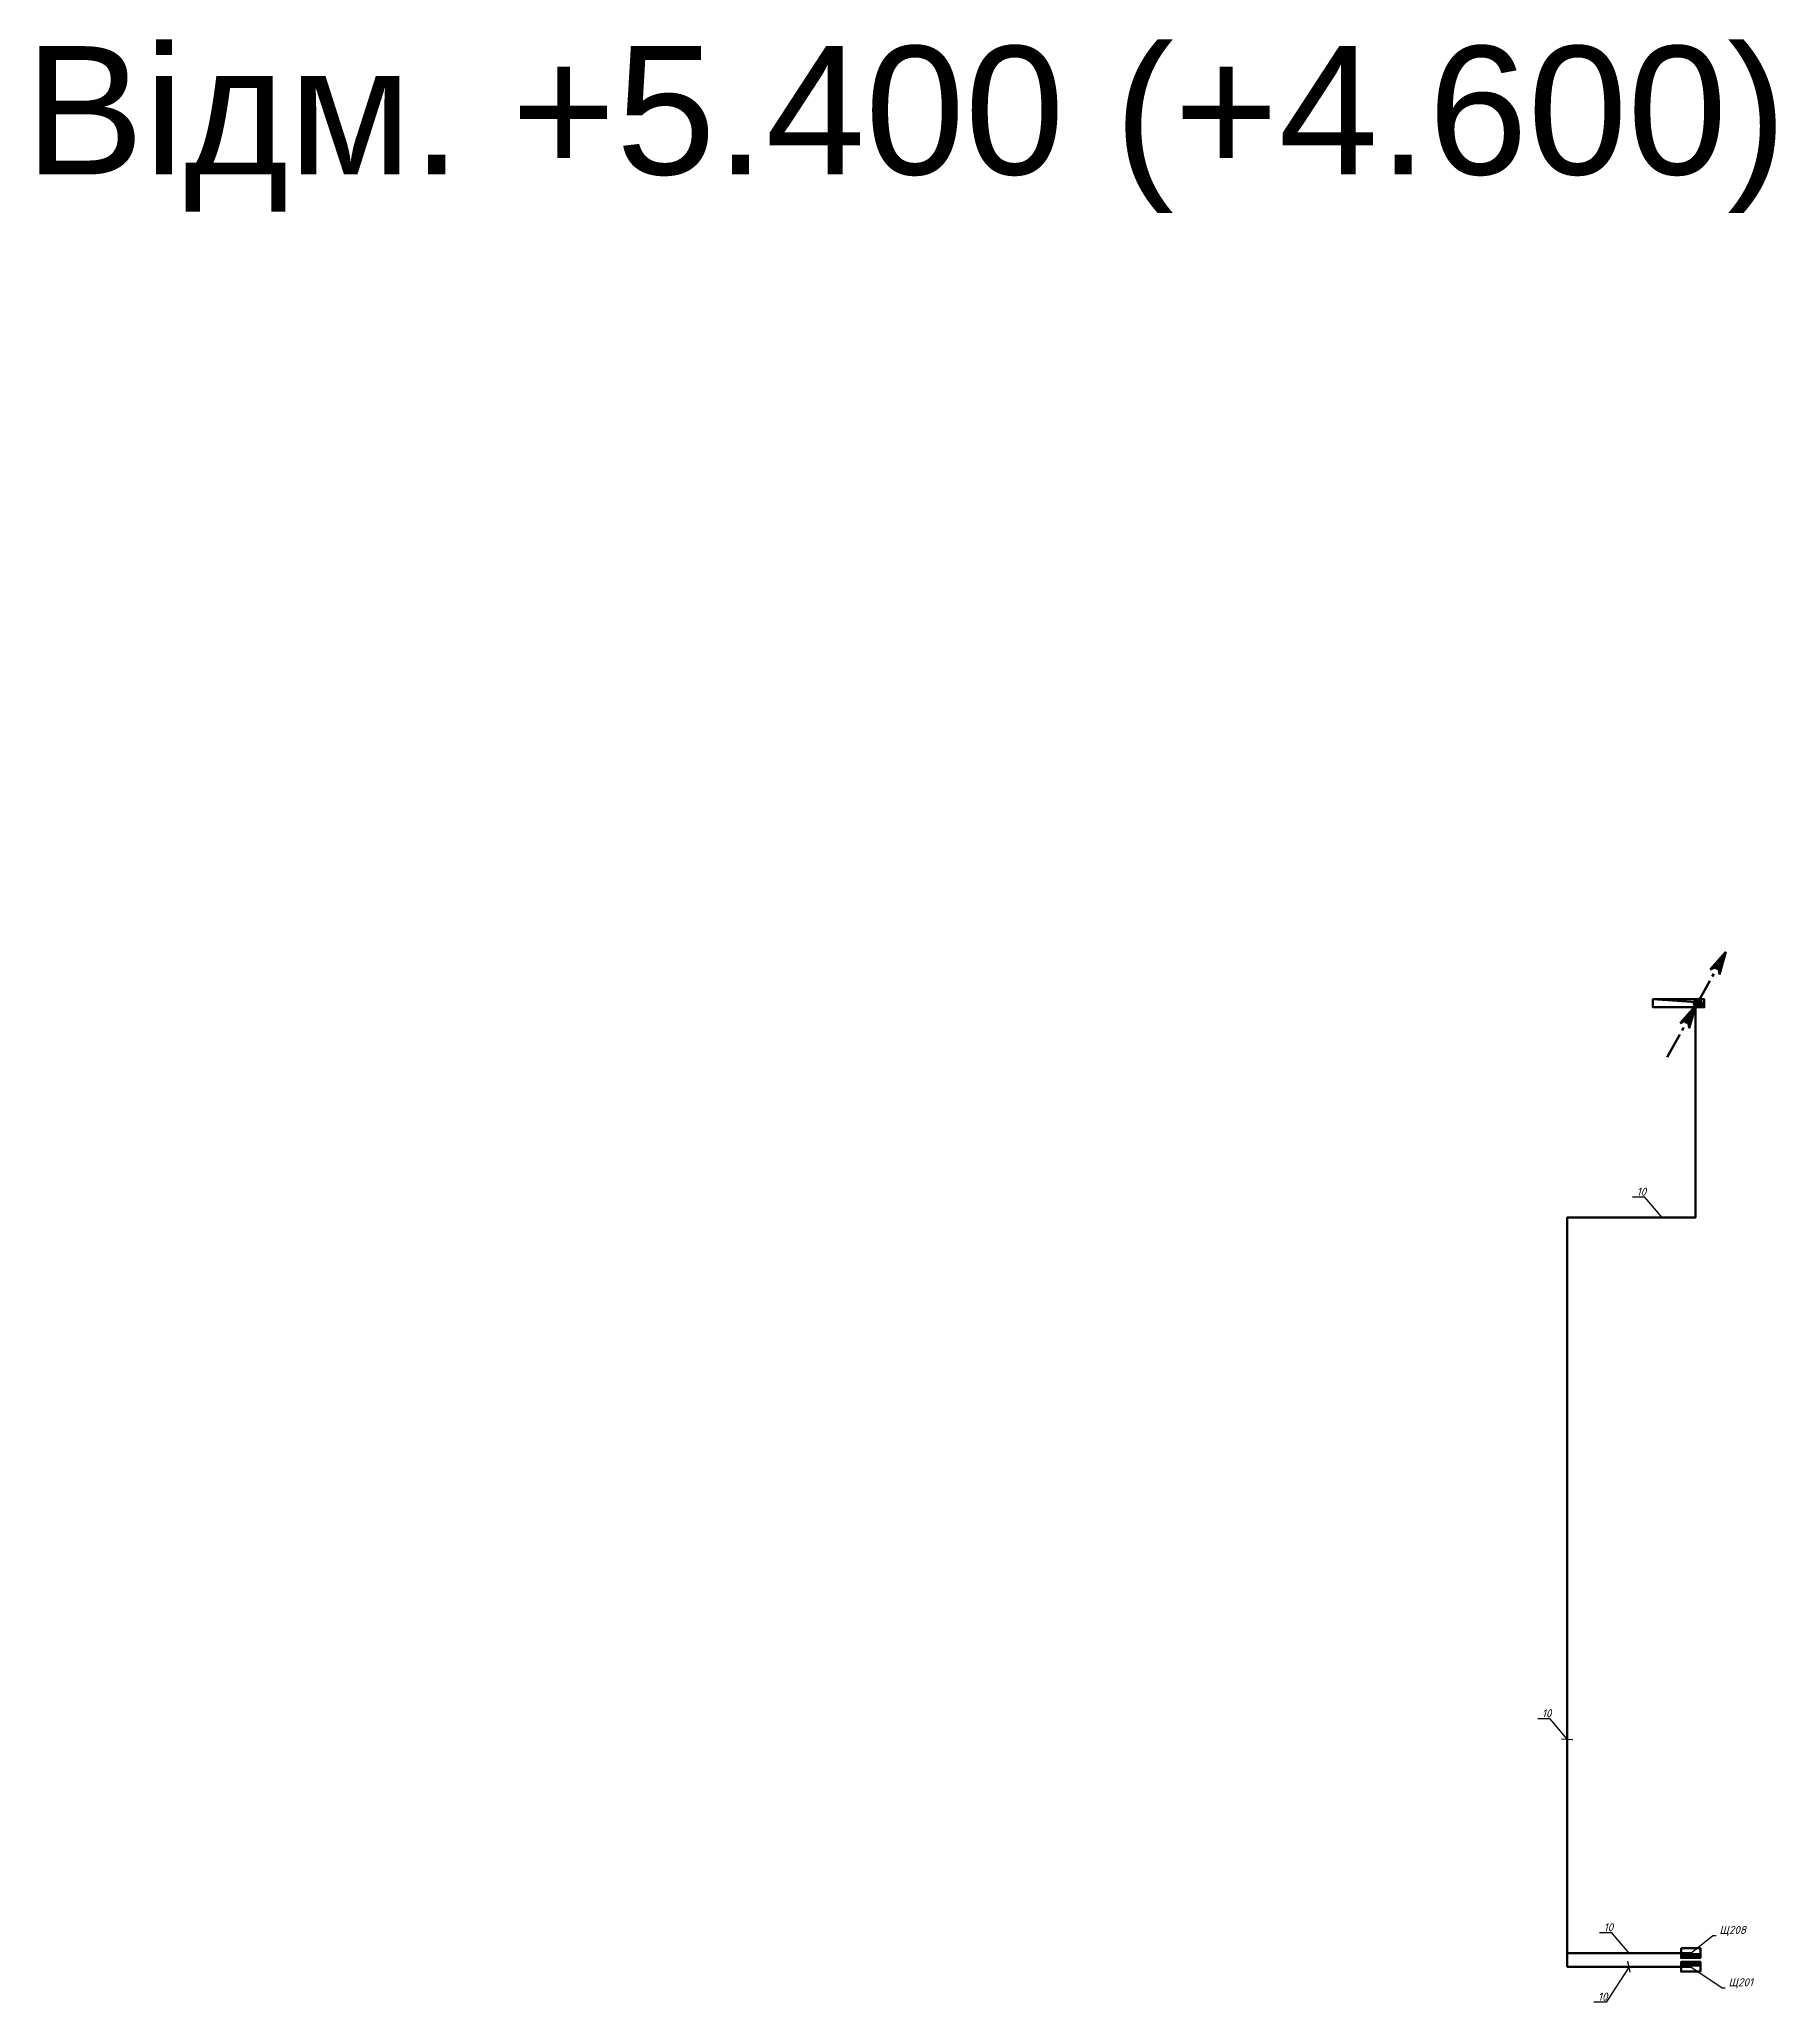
# Model space of a CAD drawing. Header units: millimetres. Extents: x 0 to 878967, y 0 to 534985.
# Drawn here: x 385618 to 439750, y 429731 to 490984 of the extents above; entities that cross this region are included whole.
import ezdxf
from ezdxf import colors
from ezdxf.entities.mleader import LeaderData, LeaderLine
from ezdxf.math import Vec2, Vec3

# ---------------------------------------------------------------- set-up
doc = ezdxf.new("R2010")
doc.units = ezdxf.units.MM
doc.linetypes.add('DASHED', pattern=[9.525, 6.35, -3.175])
doc.linetypes.add('gost6', pattern=[12, 8, -1.5, 1, -1.5])
for name, color, linetype, lineweight in [('E_Позначення', 7, 'Continuous', 15), ('E_Щити', 5, 'Continuous', 50), ('Заземл.провідник', 96, 'Continuous', 50), ('Заземлення', 7, 'gost6', 50), ('Маркування електро ліній', 7, 'Continuous', 18)]:
    doc.layers.add(name, color=color, linetype=linetype, lineweight=lineweight)
doc.styles.add('GENERATED_STYLE_1', font='arial.ttf')
doc.styles.add('ISO', font='isocpeui.ttf')
doc.styles.get("Standard").update_dxf_attribs({"font": 'arial.ttf'})

msp = doc.modelspace()

# ---------------------------------------------------------------- texts
at = {"color": 3, "insert": (412628.1, 488169.4), "char_height": 4000, "attachment_point": 5, "style": 'GENERATED_STYLE_1'}
msp.add_mtext_dynamic_manual_height_columns('Відм. +5.400 (+4.600)', width=118680.113, gutter_width=1, heights=[0], dxfattribs=at)

# ---------------------------------------------------------------- blocks, each defined once
blk = doc.blocks.new('*U5')
at = {"lineweight": 40}
h = blk.add_hatch(color=0, dxfattribs=at)
h.dxf.hatch_style = 1
h.paths.add_polyline_path([(300, 150), (-300, 150), (-300, 0), (300, 0)])
at = {"color": 0}
blk.add_lwpolyline([(-300, 300), (300, 300), (300, 0), (-300, 0)], close=True, dxfattribs=at)
blk = doc.blocks.new('_None')
blk = doc.blocks.new('*U95')
at = {"lineweight": -2}
h = blk.add_hatch(color=0, dxfattribs=at)
h.paths.add_polyline_path([(8.77, 16.13), (3.9, 10.61), (6.34, 11.65)])
h.paths.add_polyline_path([(8.77, 16.13), (6.34, 11.65), (6.79, 9.05)])
h = blk.add_hatch(color=0, dxfattribs=at)
edge = h.paths.add_edge_path()
edge.add_arc((0.07, 0), 1.28, 0, 360)
h = blk.add_hatch(color=0, dxfattribs=at)
h.paths.add_polyline_path([(-0.47, -0.71), (-5.33, -6.22), (-2.9, -5.18)])
h.paths.add_polyline_path([(-0.47, -0.71), (-2.9, -5.18), (-2.45, -7.79)])
at = {"color": 0, "lineweight": -2}
for p, q in [((0, 0), (8.77, 16.13)), ((8.77, 16.13), (3.9, 10.61)), ((8.77, 16.13), (6.79, 9.05)), ((3.9, 10.61), (6.34, 11.65)), ((6.34, 11.65), (6.79, 9.05)), ((-9.24, -16.84), (-0.47, -0.71)), ((-0.47, -0.71), (-5.33, -6.22)), ((-5.33, -6.22), (-2.9, -5.18)), ((-2.9, -5.18), (-2.45, -7.79)), ((-0.47, -0.71), (-2.45, -7.79))]:
    blk.add_line(p, q, dxfattribs=at)
blk.add_circle((0.11, 0), 1.24, dxfattribs=at)
blk = doc.blocks.new('_Oblique')
at = {"color": 0, "linetype": 'ByBlock', "lineweight": -2}
blk.add_line((-0.5, -0.5), (0.5, 0.5), dxfattribs=at)

# ---------------------------------------------------------------- linework, layer by layer
at = {"layer": 'E_Щити', "color": 2}
msp.add_lwpolyline([(437520.3, 460815), (435920.3, 460815), (435920.3, 461065), (437520.3, 461065), (437520.3, 460815), (437421.5, 460968.7), (435920.3, 461065)], dxfattribs=at)

# ---------------------------------------------------------------- block references
at = {"layer": 'E_Щити', "rotation": 180}
msp.add_blockref('*U5', (437102.6, 431065), dxfattribs=at)
at = {"layer": 'Заземлення', "color": 72, "ltscale": 100, "xscale": 100, "yscale": 100, "zscale": 100, "rotation": 359.4821066003499}
msp.add_blockref('*U95', (437309.1, 460940.2), dxfattribs=at)

msp.set_redraw_order([(e.dxf.handle, doc.entitydb.next_handle()) for e in msp.query("TEXT MTEXT ATTDEF DIMENSION ARC_DIMENSION")])  # texts and dimensions are drawn at this point

# ---------------------------------------------------------------- next in the draw order: leaders
at = {"layer": 'E_Позначення', "color": 7, "lineweight": 9}
ml = msp.add_multileader_mtext('Standard', dxfattribs=at)
ml.set_content('Щ201', color=7, style='ISO')
ml.set_leader_properties()
ml.set_arrow_properties(name='NONE')
ml.build(insert=Vec2(0, 0))
ml.multileader.update_dxf_attribs({"has_text_frame": 1, "text_left_attachment_type": 7, "text_right_attachment_type": 8, "dogleg_length": 100, "arrow_head_size": 200})
ctx = ml.context
ctx.base_point, ctx.char_height, ctx.arrow_head_size, ctx.landing_gap_size, ctx.plane_origin = Vec3(438178.1, 430253.7), 250, 200, 100, Vec3(382662.5, 430511.7)
ctx.left_attachment, ctx.right_attachment = 7, 8
notes = []
notes.append((ctx, [(1, (1, 1, 0), (438078.1, 430253.7), (1, 0), 100, [(0, [(437102.6, 430915)], 0, [])])]))
ctx.mtext.insert, ctx.mtext.line_spacing_factor, ctx.mtext.flow_direction = Vec3(438278.1, 430553.7), 0.72, 5
ctx.mtext.has_bg_fill, ctx.mtext.bg_color, ctx.mtext.bg_scale_factor, ctx.mtext.bg_transparency, ctx.mtext.use_window_bg_color = 1, -1027028792, 1.5, 0, 1
for ctx, leaders in notes:
    for number, flags, end, landing, length, lines in leaders:
        leader = LeaderData()
        leader.index, (leader.has_last_leader_line, leader.has_dogleg_vector, leader.attachment_direction) = number, flags
        leader.last_leader_point, leader.dogleg_vector, leader.dogleg_length = Vec3(end), Vec3(landing), length
        for number, points, colour, breaks in lines:
            line = LeaderLine()
            line.index, line.vertices, line.color, line.breaks = number, Vec3.list(points), colors.encode_raw_color(colour), breaks
            leader.lines.append(line)
        ctx.leaders.append(leader)

# ---------------------------------------------------------------- next in the draw order: block references
at = {"layer": 'E_Щити'}
msp.add_blockref('*U5', (437102.6, 431190), dxfattribs=at)

# ---------------------------------------------------------------- next in the draw order: leaders
at = {"layer": 'E_Позначення', "color": 7, "lineweight": 9}
ml = msp.add_multileader_mtext('Standard', dxfattribs=at)
ml.set_content('Щ208', color=7, style='ISO')
ml.set_leader_properties()
ml.set_arrow_properties(name='NONE')
ml.build(insert=Vec2(0, 0))
ml.multileader.update_dxf_attribs({"has_text_frame": 1, "text_left_attachment_type": 7, "text_right_attachment_type": 8, "dogleg_length": 100, "arrow_head_size": 200})
ctx = ml.context
ctx.base_point, ctx.char_height, ctx.arrow_head_size, ctx.landing_gap_size, ctx.plane_origin = Vec3(437894.1, 431885.2), 250, 200, 100, Vec3(382662.5, 430936.7)
ctx.left_attachment, ctx.right_attachment = 7, 8
notes = []
notes.append((ctx, [(1, (1, 1, 0), (437794.1, 431885.2), (1, 0), 100, [(0, [(437102.6, 431340)], 0, [])])]))
ctx.mtext.insert, ctx.mtext.line_spacing_factor, ctx.mtext.flow_direction = Vec3(437994.1, 432185.2), 0.72, 5
ctx.mtext.has_bg_fill, ctx.mtext.bg_color, ctx.mtext.bg_scale_factor, ctx.mtext.bg_transparency, ctx.mtext.use_window_bg_color = 1, -1027028792, 1.5, 0, 1
for ctx, leaders in notes:
    for number, flags, end, landing, length, lines in leaders:
        leader = LeaderData()
        leader.index, (leader.has_last_leader_line, leader.has_dogleg_vector, leader.attachment_direction) = number, flags
        leader.last_leader_point, leader.dogleg_vector, leader.dogleg_length = Vec3(end), Vec3(landing), length
        for number, points, colour, breaks in lines:
            line = LeaderLine()
            line.index, line.vertices, line.color, line.breaks = number, Vec3.list(points), colors.encode_raw_color(colour), breaks
            leader.lines.append(line)
        ctx.leaders.append(leader)

# ---------------------------------------------------------------- next in the draw order: linework, layer by layer
at = {"layer": 'Заземл.провідник', "color": 50, "ltscale": 100}
for points in [[(437102.6, 430915), (433252.6, 430915), (433252.6, 454265), (437252.6, 454265), (437252.6, 460915)], [(437102.6, 431340), (433252.6, 431340)]]:
    msp.add_lwpolyline(points, dxfattribs=at)
at = {"layer": 'Заземл.провідник', "linetype": 'DASHED', "ltscale": 30}
for points in [[(437102.6, 430915), (433252.6, 430915), (433252.6, 454265), (437252.6, 454265), (437252.6, 460915)], [(437102.6, 431340), (433252.6, 431340)]]:
    msp.add_lwpolyline(points, dxfattribs=at)

# ---------------------------------------------------------------- next in the draw order: leaders
at = {"layer": 'Маркування електро ліній'}
ml = msp.add_multileader_mtext('Standard', dxfattribs=at)
ml.set_content('{\\fISOCPEUR|b0|i1|c0|p34;10}', color=256)
ml.set_leader_properties()
ml.set_arrow_properties(name='OBLIQUE')
ml.build(insert=Vec2(0, 0))
ml.multileader.update_dxf_attribs({"text_left_attachment_type": 6, "text_right_attachment_type": 6, "dogleg_length": 0.36, "arrow_head_size": 250})
ctx = ml.context
ctx.base_point, ctx.char_height, ctx.arrow_head_size, ctx.plane_origin = Vec3(435416.1, 454894.6), 250, 250, Vec3(467813.1, 441650.1)
ctx.left_attachment, ctx.right_attachment = 6, 6
notes = []
notes.append((ctx, [(1, (1, 1, 0), (435672.2, 454894.6), (-1, 0), 0.36, [(0, [(436208.4, 454265)], 0, [])])]))
ctx.mtext.insert, ctx.mtext.line_spacing_factor, ctx.mtext.flow_direction = Vec3(435418.1, 455194.6), 0.96, 5
ctx.mtext.has_bg_fill, ctx.mtext.bg_color, ctx.mtext.bg_scale_factor, ctx.mtext.bg_transparency, ctx.mtext.use_window_bg_color = 1, -1023410167, 1.5, 0, 1
ml = msp.add_multileader_mtext('Standard', dxfattribs=at)
ml.set_content('{\\fISOCPEUR|b0|i1|c0|p34;10}', color=256)
ml.set_leader_properties()
ml.set_arrow_properties(name='OBLIQUE')
ml.build(insert=Vec2(0, 0))
ml.multileader.update_dxf_attribs({"text_left_attachment_type": 6, "text_right_attachment_type": 6, "dogleg_length": 0.36, "arrow_head_size": 250})
ctx = ml.context
ctx.base_point, ctx.char_height, ctx.arrow_head_size, ctx.plane_origin = Vec3(432460.4, 438636.4), 250, 250, Vec3(464857.4, 425391.9)
ctx.left_attachment, ctx.right_attachment = 6, 6
notes.append((ctx, [(1, (1, 1, 0), (432716.4, 438636.4), (-1, 0), 0.36, [(0, [(433252.6, 438006.8)], 0, [])])]))
ctx.mtext.insert, ctx.mtext.line_spacing_factor, ctx.mtext.flow_direction = Vec3(432462.4, 438936.4), 0.96, 5
ctx.mtext.has_bg_fill, ctx.mtext.bg_color, ctx.mtext.bg_scale_factor, ctx.mtext.bg_transparency, ctx.mtext.use_window_bg_color = 1, -1023410167, 1.5, 0, 1
ml = msp.add_multileader_mtext('Standard', dxfattribs=at)
ml.set_content('{\\fISOCPEUR|b0|i1|c0|p34;10}', color=256)
ml.set_leader_properties()
ml.set_arrow_properties(name='OBLIQUE')
ml.build(insert=Vec2(0, 0))
ml.multileader.update_dxf_attribs({"text_left_attachment_type": 6, "text_right_attachment_type": 6, "dogleg_length": 0.36, "arrow_head_size": 250})
ctx = ml.context
ctx.base_point, ctx.char_height, ctx.arrow_head_size, ctx.plane_origin = Vec3(434385.4, 431969.6), 250, 250, Vec3(466782.4, 418725.1)
ctx.left_attachment, ctx.right_attachment = 6, 6
notes.append((ctx, [(1, (1, 1, 0), (434641.4, 431969.6), (-1, 0), 0.36, [(0, [(435177.6, 431340)], 0, [])])]))
ctx.mtext.insert, ctx.mtext.line_spacing_factor, ctx.mtext.flow_direction = Vec3(434387.4, 432269.6), 0.96, 5
ctx.mtext.has_bg_fill, ctx.mtext.bg_color, ctx.mtext.bg_scale_factor, ctx.mtext.bg_transparency, ctx.mtext.use_window_bg_color = 1, -1023410167, 1.5, 0, 1
for ctx, leaders in notes:
    for number, flags, end, landing, length, lines in leaders:
        leader = LeaderData()
        leader.index, (leader.has_last_leader_line, leader.has_dogleg_vector, leader.attachment_direction) = number, flags
        leader.last_leader_point, leader.dogleg_vector, leader.dogleg_length = Vec3(end), Vec3(landing), length
        for number, points, colour, breaks in lines:
            line = LeaderLine()
            line.index, line.vertices, line.color, line.breaks = number, Vec3.list(points), colors.encode_raw_color(colour), breaks
            leader.lines.append(line)
        ctx.leaders.append(leader)

# ---------------------------------------------------------------- next in the draw order: leaders
ml = msp.add_multileader_mtext('Standard', dxfattribs=at)
ml.set_content('{\\fISOCPEUR|b0|i1|c0|p34;10}', color=256)
ml.set_leader_properties()
ml.set_arrow_properties(name='OBLIQUE')
ml.build(insert=Vec2(0, 0))
ml.multileader.update_dxf_attribs({"text_left_attachment_type": 6, "text_right_attachment_type": 6, "dogleg_length": 0.36, "arrow_head_size": 250})
ctx = ml.context
ctx.base_point, ctx.char_height, ctx.arrow_head_size, ctx.plane_origin = Vec3(434209.8, 429805.8), 250, 250, Vec3(466782.4, 418300.1)
ctx.left_attachment, ctx.right_attachment = 6, 6
notes = []
notes.append((ctx, [(1, (1, 1, 0), (434465.9, 429805.8), (-1, 0), 0.36, [(0, [(435177.6, 430915)], 0, [])])]))
ctx.mtext.insert, ctx.mtext.line_spacing_factor, ctx.mtext.flow_direction = Vec3(434211.8, 430105.8), 0.96, 5
ctx.mtext.has_bg_fill, ctx.mtext.bg_color, ctx.mtext.bg_scale_factor, ctx.mtext.bg_transparency, ctx.mtext.use_window_bg_color = 1, -1023410167, 1.5, 0, 1
for ctx, leaders in notes:
    for number, flags, end, landing, length, lines in leaders:
        leader = LeaderData()
        leader.index, (leader.has_last_leader_line, leader.has_dogleg_vector, leader.attachment_direction) = number, flags
        leader.last_leader_point, leader.dogleg_vector, leader.dogleg_length = Vec3(end), Vec3(landing), length
        for number, points, colour, breaks in lines:
            line = LeaderLine()
            line.index, line.vertices, line.color, line.breaks = number, Vec3.list(points), colors.encode_raw_color(colour), breaks
            leader.lines.append(line)
        ctx.leaders.append(leader)

doc.saveas('drawing.dxf')
